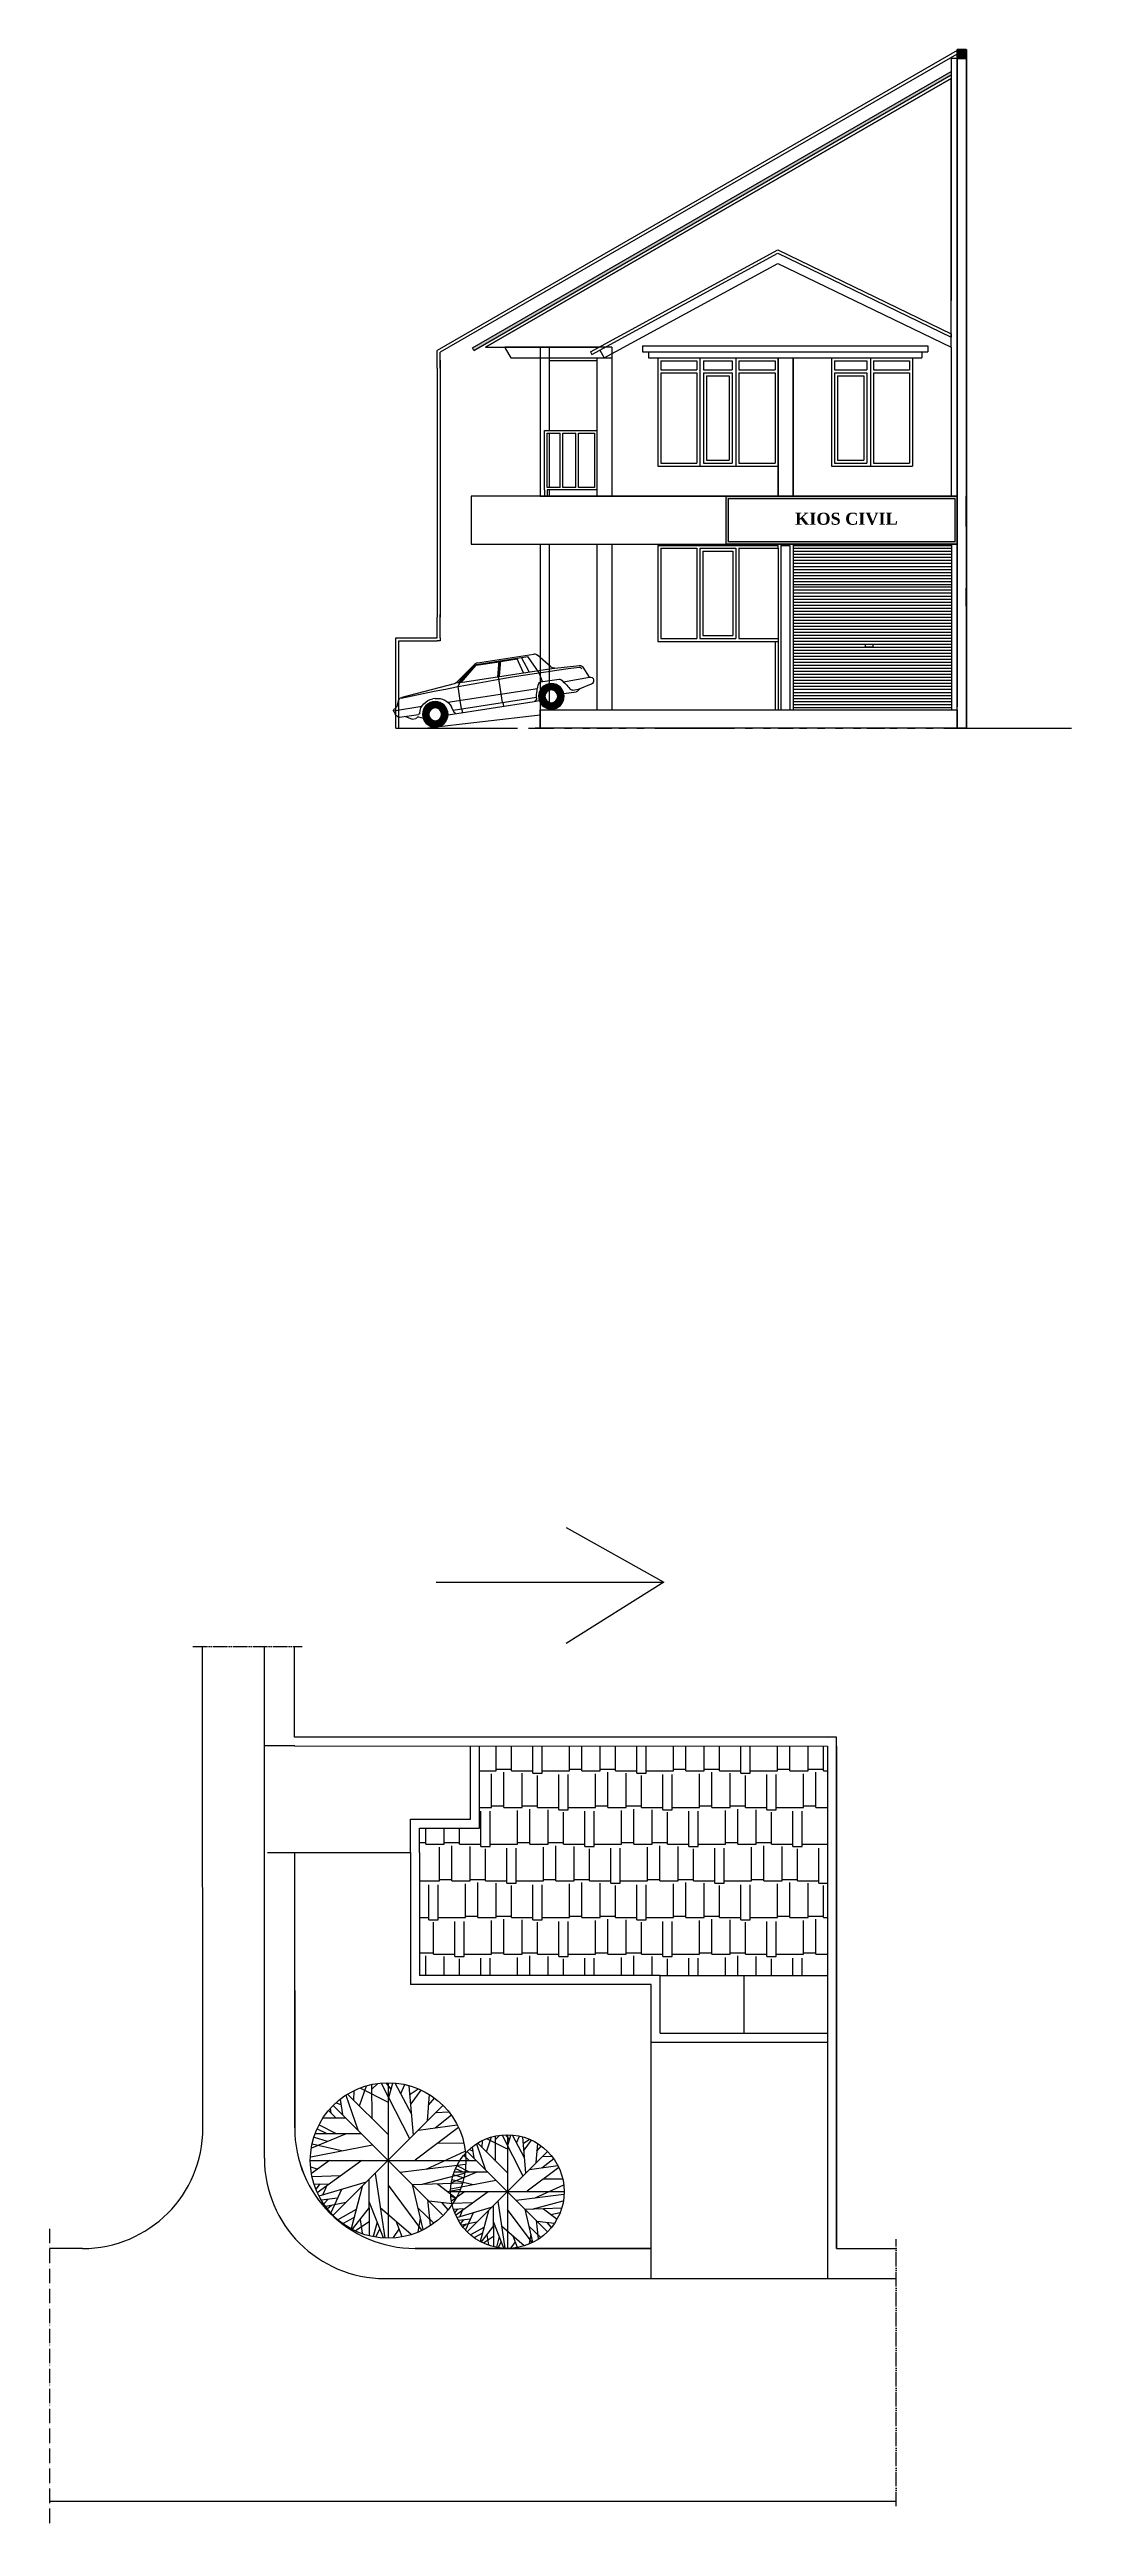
# Model space of a CAD drawing. Header units: millimetres. Extents: x -4751 to 1628, y -2424 to 6414.
# Drawn here: x -4751 to -3054, y -2323 to 1791 of the extents above; entities that cross this region are included whole.
import ezdxf

# ---------------------------------------------------------------- set-up
doc = ezdxf.new("R2010")
doc.units = ezdxf.units.MM
for name, pattern in [('ACAD_ISO03W100', [30, 12, -18]), ('ACAD_ISO04W100', [30, 24, -3, 0, -3]), ('ACAD_ISO05W100', [33, 24, -3, 0, -3, 0, -3])]:
    doc.linetypes.add(name, pattern=pattern)
for name, color, linetype in [('jalan', 1, 'Continuous'), ('mata angin', 170, 'Continuous'), ('situasi', 140, 'Continuous'), ('tampak', 10, 'Continuous')]:
    doc.layers.add(name, color=color, linetype=linetype)
doc.layers.get('0').off()
doc.styles.get("Standard").update_dxf_attribs({"font": 'arial.ttf'})

msp = doc.modelspace()

# ---------------------------------------------------------------- texts
at = {"layer": 'tampak', "insert": (-3619.946, 1021.676), "char_height": 20, "attachment_point": 1}
msp.add_mtext_dynamic_manual_height_columns('{\\fTimes New Roman|b1|i0|c0|p18;\\W7.1137;  \\W1;KIOS CIVIL}', width=375.75037, gutter_width=12.5, heights=[0], dxfattribs=at)

# ---------------------------------------------------------------- blocks, each defined once
blk = doc.blocks.new('Tree - deciduous plan')
for p, q in [((-22.0458, 42.0753), (-16.5881, 57.6486)), ((-12.5388, 54.9406), (-7.9613, 59.4546)), ((-12.3627, 32.1443), (-12.5388, 58.7776)), ((-5.3205, 59.6806), (16.5105, 16.7963)), ((2.426, 54.9406), (-1.4472, 59.9056)), ((0, 59.9996), (0, -60)), ((0.4894, 48.6208), (3.6584, 59.6806)), ((18.2711, 35.5298), (5.419, 59.6806)), ((9.8203, 51.5549), (12.8133, 58.5516)), ((19.6795, 19.5047), (16.3344, 57.6486)), ((-45.8134, 38.2383), (-40.5318, 33.0471)), ((-43.8768, 36.4326), (-44.405, 40.2696)), ((42, 42), (-42, -42)), ((42, -42), (-42, 42)), ((-40.1797, 44.558), (-36.4825, 43.2038)), ((-37.0107, 47.0408), (-35.25, 35.5298)), ((-32.6092, 50.4264), (-23.2782, 23.5674)), ((-31.2008, 51.1035), (-0.2149, 20.1818)), ((-26.4472, 46.5894), (-26.2712, 53.8116)), ((-21.1656, 55.8436), (-0.0388, 45.0094)), ((17.0387, 51.1035), (23.2006, 55.1666)), ((17.7429, 43.6552), (25.4894, 54.2636)), ((31.6513, 50.8778), (30.2429, 30.5643)), ((31.1232, 42.5267), (35.8767, 48.1693)), ((-32.2571, 20.6333), (-59.1937, 9.348)), ((-56.0247, 20.859), (-20.8134, 20.859)), ((-54.7923, 24.4702), (-47.75, 21.0847)), ((-53.2078, 27.4044), (-40.1797, 20.859)), ((-49.8627, 32.8214), (-32.7853, 32.8214)), ((54.3626, 25.3731), (20.9119, 0.3198)), ((23.3767, 23.3417), (53.3063, 27.4044)), ((36.2288, 25.1474), (48.9049, 35.0784)), ((37.1091, 37.1098), (46.6161, 37.5612)), ((-59.7219, 2.8025), (-12.0106, 12.0565)), ((-58.6656, 12.7336), (-35.9543, 7.5424)), ((-57.081, 17.9248), (-47.0458, 14.7649)), ((-54.6162, -24.7335), (-20.2853, 0.0941)), ((29.3626, -6.6771), (59.4682, 7.091)), ((38.5175, 13.4107), (58.2359, 13.6364)), ((-60, 0), (60, 0)), ((-59.7219, -4.8714), (-54.2641, -6.6771)), ((-45.2853, -0.1316), (-59.0177, -10.0627)), ((-58.4895, -12.3197), (-36.4825, -11.6426)), ((-57.081, -18.4138), (-45.2853, -17.9624)), ((-52.6797, -18.188), (-55.4966, -22.0251)), ((-53.2078, -27.442), (-16.7641, -16.6081)), ((-14.8275, -15.0282), (-14.6515, -57.6865)), ((-10.074, -10.0627), (-2.5036, -59.7178)), ((-0.0388, -19.0909), (25.8415, -53.8495)), ((9.2922, -9.1598), (59.6443, -2.8401)), ((18.6232, -18.6394), (26.7218, -53.3981)), ((18.7992, -18.6394), (57.3556, -17.2853)), ((26.3697, -18.4138), (58.9401, -9.8369)), ((38.1654, -18.188), (52.426, -29.0219)), ((-38.9472, -29.0219), (-51.4472, -30.6018)), ((-47.2219, -19.3166), (-50.2148, -26.3135)), ((-46.5177, -30.1504), (-49.5106, -33.536)), ((-32.4331, -32.4075), (-48.1021, -35.5674)), ((-43.7008, -34.6645), (-46.6937, -37.373)), ((-35.9543, -22.4765), (-44.0529, -40.5329)), ((-24.6867, -37.8244), (-38.7712, -45.7241)), ((-19.9331, -20.2194), (-28.5599, -52.721)), ((-14.6515, -36.2445), (-27.6797, -52.9467)), ((-14.6515, -32.1818), (-3.912, -59.4922)), ((-6.2008, -36.2445), (17.919, -57.0094)), ((22.8485, -36.4702), (35.3485, -48.4326)), ((30.419, -30.1504), (32.3556, -50.0125)), ((31.4753, -31.279), (49.6091, -33.3103)), ((41.5105, -32.6332), (46.088, -38.0501)), ((45.9119, -24.0564), (55.595, -22.2508)), ((-26.2712, -43.9185), (-34.7219, -48.6583)), ((-14.6515, -47.3041), (-25.0388, -54.3009)), ((-21.5177, -45.4984), (-19.9331, -56.1065)), ((-8.4895, -47.5298), (-11.4825, -58.5893)), ((-6.3768, -52.721), (-9.3698, -58.815)), ((8.4119, -53.1724), (3.8344, -59.4922)), ((5.9471, -46.6269), (10.5246, -58.5893)), ((24.7852, -44.8213), (23.0246, -54.978))]:
    blk.add_line(p, q)
blk.add_circle((0, 0), 60)
blk = doc.blocks.new('Car - sedan  side')
at = {"linetype": 'Continuous'}
for p, q in [((-139.5, 36), (-129.6, 47.9)), ((-128.6, 32.6), (-121.2, 48)), ((-77.8, 49.3), (-126.6, 49.3)), ((-74.7, 48), (-121.2, 48)), ((-120.3, 34.7), (-115.7, 48)), ((-115.4, 34.7), (-111.7, 48)), ((-97.5, 47.3), (-111.9, 47.3)), ((-94.4, 34.7), (-97.7, 48)), ((-93.7, 34.7), (-97, 48)), ((-93, 34.7), (-96.3, 48)), ((-76.3, 47.3), (-96.2, 47.3)), ((-61.1, 34.7), (-76.3, 47.3)), ((-60, 34.6), (-76.1, 48)), ((-56.9, 35.1), (-75.5, 48.6)), ((-58.5, 34.9), (-75, 48)), ((-148.3, 21.7), (-171.1, 22.3)), ((-170.9, 22.3), (-166.8, 31.6)), ((-164.6, 31.6), (-165.5, 30.4)), ((-140.2, 34.7), (-163.9, 33.6)), ((-128.8, 24.6), (-144.8, 24.6)), ((-62.3, 34.7), (-140.2, 34.7)), ((-130.4, 24.6), (-128.6, 32.6)), ((-93.7, 19.6), (-93.7, 34.7)), ((-62.3, 34.7), (-60, 34.6)), ((-60, 34.6), (-58.5, 34.9)), ((-58, 31.6), (-60, 34.6)), ((-57.2, 35.4), (-58.5, 34.9)), ((-58, 19.6), (-58, 31.6)), ((-54.9, 34.4), (-8.8, 29.8)), ((-37, 24.4), (-34.9, 24.4)), ((-4.2, 24.2), (-5.4, 27.3)), ((-174, 19.5), (-174, 18.9)), ((-160.1, 13.5), (-171.8, 16.2)), ((-159.2, 12.1), (-161.1, 13.7)), ((-155, 13.5), (-160.1, 13.5)), ((-147, 11.6), (-157.7, 11.6)), ((-47.2, 19.6), (-125.2, 19.6)), ((-120.6, 9), (-125.2, 9)), ((-50.7, 12.1), (-123.3, 12.1)), ((-45.8, 9), (-120.6, 9)), ((-94.2, 9), (-94.2, 12.1)), ((-93.7, 12.1), (-93.7, 19.6)), ((-58.4, 9), (-58.4, 12.1)), ((-58, 12.1), (-58, 19.6)), ((-51.4, 9.9), (-49.7, 15.1)), ((0, 19.6), (-24.7, 19.6)), ((-20.4, 11.1), (-24.1, 9.4)), ((-4.2, 13.2), (-20.7, 13.2)), ((-18.8, 10.4), (-19.1, 10.8)), ((-14.7, 10), (-18, 10)), ((-9.5, 13.2), (-14.1, 10.2)), ((-3.2, 13.6), (-1.8, 15))]:
    blk.add_line(p, q, dxfattribs=at)
at = {"linetype": 'Continuous', "const_width": 5.49}
for points in [[(-127.8, 11, -1), (-144.3, 11, -1)], [(-26.7, 11, -1), (-43.2, 11, -1)]]:
    blk.add_lwpolyline(points, format="xyb", close=True, dxfattribs=at)
at = {"linetype": 'Continuous'}
for centre, radius in [((-136, 11), 11), ((-34.9, 11), 11), ((-136, 11), 5.51), ((-34.9, 11), 5.51)]:
    blk.add_circle(centre, radius, dxfattribs=at)
for centre, radius, start, end in [((-126.6, 45.4), 3.97, 90, 140.3029), ((-77.8, 45.4), 3.97, 54.135, 90), ((-171.2, 19.5), 2.82, 88.4193, 180), ((-163.7, 30.2), 3.38, 92.6827, 155.9736), ((-163.6, 30.9), 1.17, 91.491, 143.9553), ((-118.5, -1702.1), 1734.8, 86.347, 91.491), ((-118.1, -2.8), 38.8, 136.3964, 152.9097), ((-144.8, 22.6), 1.98, 90, 136.3964), ((-142.6, 38.5), 3.97, 272.6827, 320.3029), ((-128.8, 22.6), 1.98, 28.1371, 90), ((-157.1, 7.5), 34.1, 6.5135, 28.1371), ((-54.5, 38.3), 3.97, 234.135, 264.3123), ((-37, 11), 13.4, 90, 161.9732), ((-34.9, 11), 13.4, 13.5864, 90), ((-9.1, 25.8), 4, 21.3107, 84.3123), ((0.9, 26.2), 5.49, 201.3107, 247.7048), ((-171.2, 18.9), 2.82, 180, 257.0905), ((-157.7, 13.9), 2.32, 230.1291, 270), ((-155, 16.1), 2.62, 270, 332.9097), ((-120.6, 11.6), 2.62, 186.5135, 270), ((-52.6, 10.3), 1.24, 270, 341.9732), ((-20.7, 14.4), 1.24, 193.5864, 270), ((-19.9, 10.1), 1.06, 39.301, 113.7159), ((-18, 11.1), 1.06, 219.301, 270), ((-14.7, 11.1), 1.06, 270, 303.047), ((-4.2, 14.6), 1.46, 270, 313.7173), ((-3.8, 17.1), 2.96, 313.7173, 352.3839), ((-1.9, 19.3), 1.94, 325.3744, 67.7048), ((2.5, 16.3), 3.37, 145.3744, 172.3839)]:
    blk.add_arc(centre, radius, start, end, dxfattribs=at)
blk = doc.blocks.new('am')
at = {"layer": 'mata angin'}
for p, q in [((-1033.1, 6364.1), (-870.5, 6273.4)), ((-1248.7, 6273.4), (-870.5, 6273.4)), ((-870.5, 6273.4), (-1033.1, 6171.5))]:
    blk.add_line(p, q, dxfattribs=at)

# ---------------------------------------------------------------- hatches: boundary and pattern name
at = {"layer": 'situasi'}
h = msp.add_hatch(dxfattribs=at)
h.set_pattern_fill('AR-RSHKE', color=256, scale=0.2)
h.set_pattern_definition([(0, (-3737.355, -7590.846), (129.54, 60.96), [30.48, -25.4, 35.56, -15.24, 45.72, -20.32]), (0, (-3706.875, -7588.306), (129.54, 60.96), [25.4, -96.52, 20.32, -30.48]), (0, (-3645.915, -7594.656), (129.54, 60.96), [15.24, -157.48]), (90, (-3737.355, -7590.846), (-43.18, 60.96), [58.42, -185.42]), (90, (-3706.875, -7590.846), (-43.18, 60.96), [57.15, -186.69]), (90, (-3681.475, -7590.846), (-43.18, 60.96), [53.34, -190.5]), (90, (-3645.915, -7594.656), (-43.18, 60.96), [58.42, -185.42]), (90, (-3630.675, -7594.656), (-43.18, 60.96), [58.42, -185.42]), (90, (-3584.955, -7590.846), (-43.18, 60.96), [55.88, -187.96])])
h.paths.add_polyline_path([(-4036.528, -1026.932), (-4036.528, -1163.238), (-4136.575, -1163.238), (-4136.575, -1204.059), (-4136.566, -1407.988), (-3736.55, -1407.988), (-3458.996, -1407.989), (-3458.995, -1027.074)])
at = {"layer": 'tampak'}
h = msp.add_hatch(color=256, dxfattribs=at)
h.dxf.hatch_style = 1
h.paths.add_polyline_path([(-3230.383, 1791.014), (-3241.383, 1791.014), (-3241.383, 1776.014), (-3230.383, 1776.014)])
h.paths.add_polyline_path([(-3230.383, 1791.014), (-3230.383, 1776.014), (-3228.383, 1776.014), (-3228.383, 1791.014)])
h.paths.add_polyline_path([(-3241.383, 1791.014), (-3243.383, 1791.014), (-3243.383, 1783.692), (-3241.383, 1784.847)])
h.paths.add_polyline_path([(-3241.383, 1784.847), (-3243.383, 1783.692), (-3243.383, 1776.014), (-3241.383, 1776.014)])
h = msp.add_hatch(color=256, dxfattribs=at)
h.dxf.hatch_style = 1
h.paths.add_polyline_path([(-3253.383, 1748.833), (-3253.383, 1754.607), (-4048.524, 1295.601), (-4046.025, 1291.27)])
h = msp.add_hatch(color=256, dxfattribs=at)
h.dxf.hatch_style = 1
h.paths.add_polyline_path([(-3243.383, 1049.019), (-3253.383, 1049.019), (-3627.134, 1049.019), (-3627.134, 969.385), (-3243.383, 969.385)])
h.paths.add_polyline_path([(-3247.383, 1045.019), (-3247.383, 973.385), (-3623.134, 973.385), (-3623.134, 1045.019)], flags=16)

# ---------------------------------------------------------------- linework, layer by layer
at = {"layer": 'jalan', "linetype": 'ACAD_ISO05W100'}
for p, q in [((-4512.579, -861.734), (-4331.46, -861.547)), ((-4750.811, -1828.842), (-4750.811, -2323.289)), ((-3344.818, -2289.768), (-3344.818, -1846.237))]:
    msp.add_line(p, q, dxfattribs=at)
at = {"layer": 'jalan'}
for p, q in [((-4496.034, -1661.61), (-4496.941, -861.651)), ((-4394.034, -1711.41), (-4394.034, -861.651)), ((-4696.034, -1861.61), (-4750.811, -1861.61)), ((-4194.034, -1911.41), (-3344.818, -1911.41)), ((-4750.811, -2281.41), (-3344.818, -2281.41))]:
    msp.add_line(p, q, dxfattribs=at)
for centre, start, end in [((-4696.034, -1661.61), 270, 0), ((-4194.034, -1711.41), 180, 270)]:
    msp.add_arc(centre, 200, start, end, dxfattribs=at)
at = {"layer": 'situasi'}
for p, q in [((-4344.034, -1012.203), (-4344.034, -861.651)), ((-4343.688, -1026.851), (-4394.034, -1026.851)), ((-4344.038, -1026.857), (-3458.999, -1027.074)), ((-4344.034, -1011.857), (-3458.995, -1012.074)), ((-4051.528, -1148.238), (-4051.528, -1026.926)), ((-4036.528, -1163.238), (-4036.528, -1026.926)), ((-3458.995, -1027.099), (-3458.996, -1519.059)), ((-3443.995, -1027.099), (-3443.996, -1519.059)), ((-4151.575, -1204.059), (-4151.575, -1148.238)), ((-4151.575, -1148.238), (-4051.528, -1148.238)), ((-4136.575, -1204.059), (-4136.575, -1163.238)), ((-4136.575, -1163.238), (-4036.528, -1163.238)), ((-4388.981, -1204.07), (-4151.575, -1204.059)), ((-4343.688, -1661.412), (-4343.688, -1211.41)), ((-4151.575, -1204.059), (-4151.565, -1422.988)), ((-4136.575, -1204.059), (-4136.566, -1407.988)), ((-3458.998, -1223.066), (-3458.998, -1398.431)), ((-3443.998, -1223.066), (-3443.998, -1398.431)), ((-3751.55, -1422.988), (-4151.566, -1422.988)), ((-3736.55, -1407.988), (-4136.566, -1407.988)), ((-3751.55, -1519.056), (-3751.55, -1422.988)), ((-3736.55, -1504.058), (-3736.55, -1407.988)), ((-3736.55, -1407.988), (-3458.996, -1407.989)), ((-3597.773, -1407.988), (-3597.774, -1504.058)), ((-3751.55, -1911.407), (-3751.55, -1519.05)), ((-3751.55, -1519.058), (-3458.999, -1519.058)), ((-3736.55, -1504.058), (-3458.999, -1504.058)), ((-3458.999, -1519.058), (-3458.999, -1846.41)), ((-3458.999, -1519.058), (-3458.998, -1911.41)), ((-3443.999, -1519.058), (-3443.999, -1846.41)), ((-3443.999, -1519.058), (-3443.998, -1861.41)), ((-3751.55, -1861.412), (-4143.688, -1861.412)), ((-3444, -1861.41), (-3344.957, -1861.41))]:
    msp.add_line(p, q, dxfattribs=at)
for points in [[(-3443.998, -1861.41), (-3443.998, -1012.072), (-4344.034, -1012.203)], [(-4344.026, -1026.851), (-4344.026, -1026.857)]]:
    msp.add_lwpolyline(points, dxfattribs=at)
msp.add_lwpolyline([(-4343.932, -1204.068), (-4343.688, -1661.412, 0.41390113), (-4143.688, -1861.412), (-3751.55, -1861.411)], format="xyb", dxfattribs=at)
msp.add_arc((-4143.688, -1661.412), 200, 180, 270, dxfattribs=at)
at = {"layer": 'tampak'}
for p, q in [((-3243.383, 1789.465), (-4106.871, 1291.005)), ((-3240.884, 1785.135), (-4101.871, 1288.118)), ((-3253.383, 1776.014), (-3253.383, 1374.019)), ((-3243.383, 1776.014), (-3253.383, 1776.014)), ((-3243.383, 1791.014), (-3243.383, 1374.019)), ((-3228.383, 1791.014), (-3228.383, 664.019)), ((-3228.383, 1791.014), (-3228.383, 664.019)), ((-3228.383, 1791.014), (-3227.79, 664.019)), ((-4048.524, 1295.601), (-3253.383, 1754.607)), ((-4046.025, 1291.27), (-3253.383, 1748.833)), ((-4026.669, 1296.671), (-3253.383, 1743.127)), ((-3852.336, 1289.06), (-3541.336, 1458.175)), ((-3849.946, 1284.668), (-3541.336, 1452.621)), ((-3541.336, 1458.175), (-3253.383, 1318.888)), ((-3541.336, 1452.621), (-3253.383, 1313.333)), ((-3829.601, 1278.663), (-3541.336, 1435.543)), ((-3541.336, 1435.543), (-3253.383, 1296.671)), ((-3243.383, 1374.019), (-3243.383, 699.019)), ((-4106.871, 1261.919), (-4106.871, 1291.005)), ((-4101.871, 1261.919), (-4101.871, 1288.118)), ((-4046.025, 1291.27), (-4048.524, 1295.601)), ((-3993.375, 1293.953), (-3984.572, 1278.663)), ((-3984.572, 1278.663), (-3816.896, 1278.663)), ((-3935.925, 1296.671), (-3935.925, 1049.019)), ((-3920.925, 1296.671), (-3920.925, 1172.845)), ((-3852.336, 1289.06), (-3849.946, 1284.668)), ((-3841.896, 1296.671), (-3841.896, 1296.665)), ((-3841.896, 1278.663), (-3841.896, 1049.019)), ((-3836.771, 1291.838), (-3829.601, 1278.663)), ((-3816.896, 1296.671), (-3816.896, 1049.019)), ((-3765.86, 1298.84), (-3292.4, 1298.84)), ((-3765.86, 1298.84), (-3765.86, 1288.84)), ((-3765.86, 1288.84), (-3292.4, 1288.84)), ((-3755.86, 1288.84), (-3755.859, 1278.84)), ((-3755.859, 1278.84), (-3541.326, 1278.842)), ((-3740.859, 1278.84), (-3740.859, 1099.126)), ((-3675.859, 1278.841), (-3675.859, 1278.84)), ((-3670.859, 1278.841), (-3670.859, 1278.84)), ((-3670.859, 1278.84), (-3670.859, 1099.126)), ((-3664.859, 1278.841), (-3664.859, 1278.84)), ((-3616.859, 1278.841), (-3616.859, 1278.84)), ((-3610.859, 1278.841), (-3610.859, 1278.84)), ((-3610.859, 1278.84), (-3610.859, 1099.126)), ((-3605.859, 1278.841), (-3605.859, 1278.84)), ((-3545.859, 1278.842), (-3545.859, 1278.84)), ((-3541.336, 1278.835), (-3541.206, 1049.005)), ((-3541.326, 1278.842), (-3302.4, 1278.84)), ((-3540.828, 1278.842), (-3540.828, 1049.019)), ((-3516.336, 1278.849), (-3516.206, 1049.02)), ((-3515.828, 1278.788), (-3515.828, 1049.019)), ((-3452.4, 1278.84), (-3452.4, 1099.126)), ((-3387.4, 1278.84), (-3387.4, 1099.126)), ((-3317.4, 1278.84), (-3317.4, 1099.126)), ((-3302.4, 1288.84), (-3302.4, 1278.84)), ((-3292.4, 1298.84), (-3292.4, 1288.84)), ((-3253.383, 1296.673), (-3253.383, 1049.019)), ((-4106.871, 1261.919), (-4106.871, 848.362)), ((-4101.871, 1275.019), (-4101.871, 848.362)), ((-3841.896, 1273.84), (-3920.925, 1273.84)), ((-3735.859, 1273.946), (-3675.859, 1273.946)), ((-3735.859, 1273.946), (-3735.859, 1258.84)), ((-3735.859, 1258.84), (-3675.859, 1258.84)), ((-3735.859, 1254.126), (-3675.859, 1254.126)), ((-3735.859, 1254.126), (-3735.859, 1104.126)), ((-3675.859, 1273.946), (-3675.859, 1258.84)), ((-3675.859, 1254.126), (-3675.859, 1104.126)), ((-3664.859, 1273.946), (-3616.859, 1273.946)), ((-3664.859, 1273.946), (-3664.859, 1258.84)), ((-3664.859, 1258.84), (-3616.859, 1258.84)), ((-3664.859, 1254.126), (-3664.859, 1104.126)), ((-3664.859, 1254.126), (-3616.859, 1254.126)), ((-3659.859, 1249.126), (-3621.859, 1249.126)), ((-3659.859, 1249.126), (-3659.859, 1109.126)), ((-3621.859, 1249.126), (-3621.859, 1109.126)), ((-3616.859, 1273.946), (-3616.859, 1258.84)), ((-3616.859, 1254.126), (-3616.859, 1104.126)), ((-3605.859, 1273.946), (-3545.859, 1273.946)), ((-3605.859, 1273.946), (-3605.859, 1258.84)), ((-3605.859, 1258.84), (-3545.859, 1258.84)), ((-3605.859, 1254.126), (-3605.859, 1104.126)), ((-3605.859, 1254.126), (-3545.859, 1254.126)), ((-3545.859, 1273.946), (-3545.859, 1258.84)), ((-3545.859, 1254.126), (-3545.859, 1104.126)), ((-3447.4, 1273.946), (-3393.4, 1273.946)), ((-3447.4, 1273.946), (-3447.4, 1258.84)), ((-3447.4, 1258.84), (-3393.4, 1258.84)), ((-3447.4, 1254.126), (-3393.4, 1254.126)), ((-3447.4, 1254.126), (-3447.4, 1104.126)), ((-3442.4, 1249.126), (-3398.4, 1249.126)), ((-3442.4, 1249.126), (-3442.4, 1109.126)), ((-3398.4, 1249.126), (-3398.4, 1109.126)), ((-3393.4, 1273.946), (-3393.4, 1258.84)), ((-3393.4, 1254.126), (-3393.4, 1104.126)), ((-3382.4, 1273.946), (-3322.4, 1273.946)), ((-3382.4, 1273.946), (-3382.4, 1258.84)), ((-3382.4, 1258.84), (-3322.4, 1258.84)), ((-3382.4, 1254.126), (-3382.4, 1104.126)), ((-3382.4, 1254.126), (-3322.4, 1254.126)), ((-3322.4, 1273.946), (-3322.4, 1258.84)), ((-3322.4, 1254.126), (-3322.4, 1104.126)), ((-3924.53, 1153.961), (-3902.53, 1153.961)), ((-3924.53, 1063.437), (-3924.53, 1153.961)), ((-3920.925, 1172.845), (-3920.925, 1157.961)), ((-3920.925, 1153.961), (-3920.925, 1063.437)), ((-3902.53, 1063.437), (-3902.53, 1153.961)), ((-3898.53, 1063.437), (-3898.53, 1153.961)), ((-3898.53, 1153.961), (-3876.53, 1153.961)), ((-3876.53, 1063.437), (-3876.53, 1153.961)), ((-3872.53, 1063.437), (-3872.53, 1153.961)), ((-3872.53, 1153.961), (-3845.896, 1153.961)), ((-3845.896, 1153.961), (-3845.896, 1063.437)), ((-3740.859, 1099.126), (-3540.828, 1099.126)), ((-3735.859, 1104.126), (-3675.859, 1104.126)), ((-3664.859, 1104.126), (-3616.859, 1104.126)), ((-3659.859, 1109.126), (-3621.859, 1109.126)), ((-3605.859, 1104.126), (-3545.859, 1104.126)), ((-3541.235, 1104.126), (-3540.828, 1104.126)), ((-3516.235, 1104.126), (-3515.828, 1104.126)), ((-3516.232, 1099.126), (-3515.828, 1099.126)), ((-3452.4, 1099.126), (-3317.4, 1099.126)), ((-3447.4, 1104.126), (-3393.4, 1104.126)), ((-3442.4, 1109.126), (-3398.4, 1109.126)), ((-3382.4, 1104.126), (-3322.4, 1104.126)), ((-3935.925, 1049.019), (-3243.383, 1049.019)), ((-3928.53, 1059.437), (-3928.53, 1049.019)), ((-3902.53, 1063.437), (-3924.53, 1063.437)), ((-3924.53, 1059.437), (-3924.53, 1049.019)), ((-3920.925, 1059.437), (-3920.925, 1049.019)), ((-3876.53, 1063.437), (-3898.53, 1063.437)), ((-3845.896, 1063.437), (-3872.53, 1063.437)), ((-3627.134, 969.385), (-3627.134, 1049.019)), ((-4050.772, 1019.019), (-4050.772, 969.385)), ((-4050.772, 969.385), (-4042.772, 969.385)), ((-3935.925, 969.385), (-3935.925, 664.019)), ((-3920.925, 969.385), (-3920.925, 694.019)), ((-3841.896, 969.385), (-3841.896, 694.019)), ((-3816.896, 969.385), (-3816.896, 694.019)), ((-3740.859, 967.342), (-3740.859, 807.573)), ((-3740.859, 967.342), (-3540.828, 967.342)), ((-3735.859, 962.573), (-3675.859, 962.573)), ((-3735.859, 962.573), (-3735.859, 812.573)), ((-3675.859, 962.573), (-3675.859, 812.573)), ((-3670.859, 962.573), (-3670.859, 812.573)), ((-3670.859, 962.573), (-3610.859, 962.573)), ((-3665.859, 957.573), (-3665.859, 817.573)), ((-3665.859, 957.573), (-3615.859, 957.573)), ((-3627.134, 969.385), (-3627.134, 967.342)), ((-3615.859, 957.573), (-3615.859, 817.573)), ((-3610.859, 962.573), (-3610.859, 812.573)), ((-3605.859, 962.573), (-3605.859, 812.573)), ((-3605.859, 962.573), (-3540.828, 962.573)), ((-3541.164, 969.385), (-3516.164, 969.385)), ((-3540.828, 962.573), (-3540.828, 967.342)), ((-3540.828, 962.573), (-3540.828, 812.573)), ((-3536.164, 967.342), (-3536.164, 694.019)), ((-3536.164, 967.342), (-3521.164, 967.342)), ((-3521.164, 967.342), (-3521.164, 694.019)), ((-3515.828, 969.385), (-3515.828, 694.019)), ((-3515.828, 967.342), (-3252.786, 967.342)), ((-3515.828, 962.573), (-3252.786, 962.573)), ((-3515.828, 957.573), (-3252.786, 957.573)), ((-3515.828, 952.573), (-3252.786, 952.573)), ((-3515.828, 947.573), (-3252.786, 947.573)), ((-3252.786, 969.385), (-3252.786, 694.019)), ((-3515.828, 942.573), (-3252.786, 942.573)), ((-3515.828, 937.573), (-3252.786, 937.573)), ((-3515.828, 932.573), (-3252.786, 932.573)), ((-3515.828, 927.573), (-3252.786, 927.573)), ((-3515.828, 922.573), (-3252.786, 922.573)), ((-3515.828, 917.573), (-3252.786, 917.573)), ((-3515.828, 912.573), (-3252.786, 912.573)), ((-3515.828, 907.573), (-3252.786, 907.573)), ((-3515.828, 902.573), (-3252.786, 902.573)), ((-3515.828, 898.296), (-3252.786, 898.296)), ((-3515.828, 893.296), (-3252.786, 893.296)), ((-3515.828, 888.296), (-3252.786, 888.296)), ((-3515.828, 883.296), (-3252.786, 883.296)), ((-3515.828, 878.296), (-3252.786, 878.296)), ((-3515.828, 873.296), (-3252.786, 873.296)), ((-3515.828, 868.296), (-3252.786, 868.296)), ((-4106.871, 814.019), (-4106.871, 848.362)), ((-4101.871, 814.019), (-4101.871, 852.632)), ((-3515.828, 863.296), (-3252.786, 863.296)), ((-3515.828, 858.296), (-3252.786, 858.296)), ((-3515.828, 853.296), (-3252.786, 853.296)), ((-3515.828, 848.296), (-3252.786, 848.296)), ((-3515.828, 843.296), (-3252.786, 843.296)), ((-3515.828, 838.296), (-3252.786, 838.296)), ((-3515.828, 833.296), (-3252.786, 833.296)), ((-3515.828, 828.296), (-3252.786, 828.296)), ((-3515.828, 823.296), (-3252.786, 823.296)), ((-4175.919, 664.019), (-4175.919, 814.019)), ((-4175.919, 814.019), (-4106.871, 814.019)), ((-4170.919, 664.019), (-4170.919, 809.019)), ((-4170.919, 809.019), (-4106.871, 809.019)), ((-4101.871, 809.019), (-4106.871, 809.019)), ((-4101.871, 814.019), (-4101.871, 809.019)), ((-3740.859, 807.573), (-3540.828, 807.573)), ((-3735.859, 812.573), (-3675.859, 812.573)), ((-3670.859, 812.573), (-3610.859, 812.573)), ((-3665.859, 817.573), (-3615.859, 817.573)), ((-3605.859, 812.573), (-3540.828, 812.573)), ((-3545.859, 807.573), (-3545.859, 694.019)), ((-3540.828, 812.573), (-3540.828, 694.019)), ((-3516.081, 812.573), (-3515.828, 812.573)), ((-3516.078, 807.573), (-3515.828, 807.573)), ((-3515.828, 818.296), (-3252.786, 818.296)), ((-3515.828, 813.296), (-3252.786, 813.296)), ((-3515.828, 808.296), (-3252.786, 808.296)), ((-3515.828, 803.296), (-3252.786, 803.296)), ((-3515.828, 798.296), (-3252.786, 798.296)), ((-3515.828, 793.296), (-3252.786, 793.296)), ((-3515.828, 788.296), (-3252.786, 788.296)), ((-3515.828, 783.296), (-3252.786, 783.296)), ((-3515.828, 778.296), (-3252.786, 778.296)), ((-3515.828, 773.296), (-3252.786, 773.296)), ((-3515.828, 768.296), (-3252.786, 768.296)), ((-3515.828, 763.296), (-3252.786, 763.296)), ((-3515.828, 758.296), (-3252.786, 758.296)), ((-3515.828, 753.296), (-3252.786, 753.296)), ((-3515.828, 748.296), (-3252.786, 748.296)), ((-3515.828, 743.296), (-3252.786, 743.296)), ((-3515.828, 738.296), (-3252.786, 738.296)), ((-3515.828, 733.296), (-3252.786, 733.296)), ((-3515.828, 728.296), (-3252.786, 728.296)), ((-3515.828, 723.296), (-3252.786, 723.296)), ((-3515.828, 723.296), (-3252.786, 723.296)), ((-3515.828, 718.296), (-3252.786, 718.296)), ((-3515.828, 713.296), (-3252.786, 713.296)), ((-3515.828, 708.296), (-3252.786, 708.296)), ((-3515.828, 703.296), (-3252.786, 703.296)), ((-4175.919, 664.019), (-3985.37, 664.019)), ((-4127.278, 664.019), (-3935.925, 686.146)), ((-3944.293, 664.019), (-3914.293, 664.019)), ((-3935.925, 694.019), (-3386.079, 694.019)), ((-3841.896, 664.019), (-3816.896, 664.019)), ((-3743.319, 664.019), (-3614.4, 664.019)), ((-3541.003, 664.019), (-3516.003, 664.019)), ((-3515.828, 698.296), (-3252.786, 698.296)), ((-3442.246, 664.019), (-3434.656, 664.019)), ((-3434.286, 662.638), (-3434.656, 664.019)), ((-3393.579, 664.019), (-3363.579, 664.019)), ((-3326.187, 664.019), (-3322.502, 664.019)), ((-3253.383, 664.019), (-3053.654, 664.019))]:
    msp.add_line(p, q, dxfattribs=at)
at = {"layer": 'tampak', "linetype": 'ACAD_ISO04W100'}
msp.add_line((-3253.383, 1318.888), (-3253.383, 1313.333), dxfattribs=at)
at = {"layer": 'tampak', "linetype": 'ACAD_ISO03W100'}
msp.add_line((-3985.37, 664.019), (-3227.79, 664.019), dxfattribs=at)
at = {"layer": 'tampak'}
for points in [[(-3243.383, 1776.014), (-3228.383, 1776.014), (-3228.383, 1791.014), (-3243.383, 1791.014)], [(-3227.79, 664.019), (-3243.383, 664.019), (-3243.383, 1791.014), (-3227.79, 1791.014)], [(-4050.772, 1049.019), (-4050.772, 969.385), (-4042.772, 969.385), (-3243.383, 969.385), (-3243.383, 1049.019), (-3253.383, 1049.019)], [(-3627.134, 1049.019), (-3243.383, 1049.019), (-3243.383, 969.385), (-3627.134, 969.385)], [(-3623.134, 1045.019), (-3247.383, 1045.019), (-3247.383, 973.385), (-3623.134, 973.385)], [(-3395.94, 803.296), (-3383.607, 803.296), (-3383.607, 798.296), (-3395.94, 798.296)], [(-3935.925, 694.019), (-3243.383, 694.019), (-3243.383, 664.019), (-3935.925, 664.019)]]:
    msp.add_lwpolyline(points, close=True, dxfattribs=at)
for points in [[(-3253.383, 1743.127), (-4026.669, 1296.671), (-3841.896, 1296.671)], [(-3253.383, 1296.671), (-3253.383, 1743.127)], [(-3816.896, 1296.671), (-3994.944, 1296.671), (-3993.375, 1293.953)], [(-3243.383, 1293.953), (-3243.383, 1296.643)], [(-3928.53, 1059.437), (-3928.53, 1157.961), (-3841.896, 1157.961), (-3841.896, 1059.437), (-3924.53, 1059.437)], [(-3920.925, 1049.019), (-3935.925, 1049.019)], [(-3816.896, 1049.019), (-3841.896, 1049.019)], [(-3243.383, 1049.019), (-3253.384, 1049.019)], [(-3228.384, 999.019), (-3228.384, 1049.019)], [(-3243.383, 999.019), (-3243.383, 999.019)], [(-3228.383, 866.519), (-3228.383, 866.519), (-3228.383, 896.519)], [(-3914.293, 664.019), (-3944.293, 664.019)], [(-3684.99, 664.019), (-3714.99, 664.019)], [(-3363.579, 664.019), (-3363.579, 664.019), (-3393.579, 664.019)]]:
    msp.add_lwpolyline(points, dxfattribs=at)

# ---------------------------------------------------------------- block references
at = {"layer": 'mata angin'}
msp.add_blockref('am', (-2859.901, -7028.258), dxfattribs=at)
at = {"layer": 'situasi'}
for p, xscale, yscale, zscale in [((-4188.582, -1715.282), 2.152479237592914, 2.152479237592914, 2.152479237592914), ((-3990.488, -1767.043), 1.572819596001689, 1.572819596001689, 1.572819596001689)]:
    msp.add_blockref('Tree - deciduous plan', p, dxfattribs=dict(at, xscale=xscale, yscale=yscale, zscale=zscale))
at = {"layer": 'tampak', "xscale": -1.930800821683931, "yscale": 1.930800821683931, "zscale": 1.930800821683931, "rotation": 8.831670529090951}
msp.add_blockref('Car - sedan  side', (-4173.628, 655.376), dxfattribs=at)

msp.set_redraw_order([(e.dxf.handle, doc.entitydb.next_handle()) for e in msp.query("TEXT MTEXT ATTDEF DIMENSION ARC_DIMENSION")])  # texts and dimensions are drawn at this point

doc.saveas('drawing.dxf')
